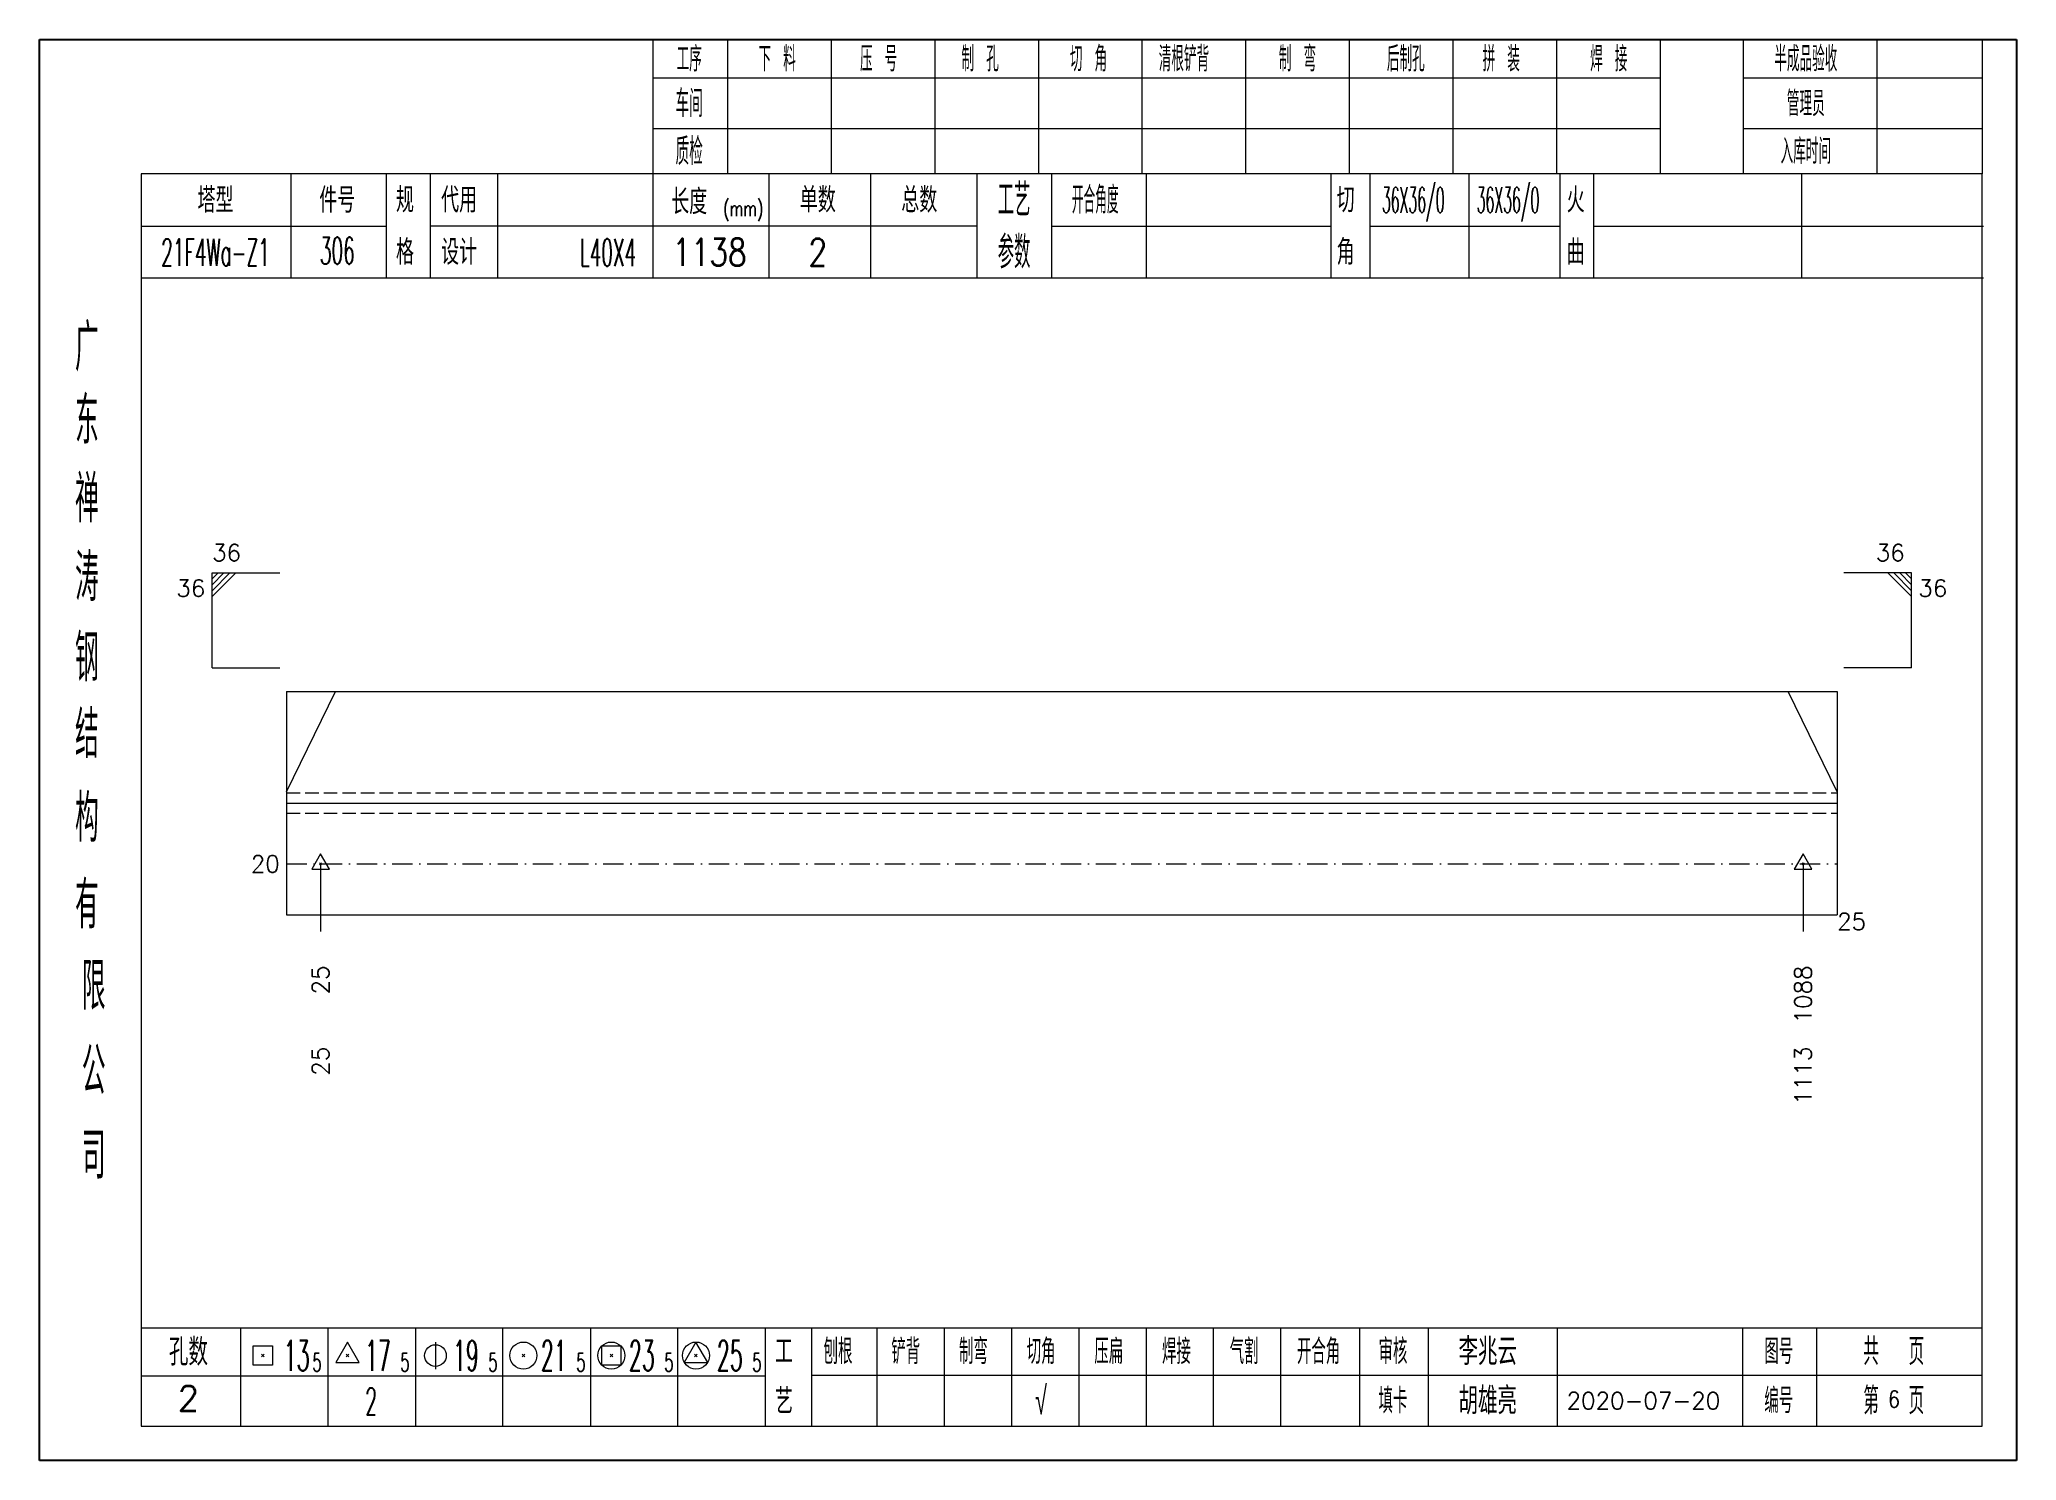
# Model space of a CAD drawing. Extents: x 1310 to 15542, y -76 to 8381.
# Drawn here: x 3077.1 to 3369.2, y 4373.7 to 4583.7 of the extents above; entities that cross this region are included whole.
import ezdxf
from ezdxf.enums import TextEntityAlignment as Align

# ---------------------------------------------------------------- set-up
doc = ezdxf.new("R2010")
doc.units = 0
doc.header["$MEASUREMENT"] = 0
doc.linetypes.add('一点画线', pattern=[5.2, 3, -1, 0.2, -1])
doc.linetypes.add('虚线', pattern=[2.75, 2, -0.75])
doc.layers.get('0').update_dxf_attribs({"linetype": 'CONTINUOUS', "lineweight": 25})
for name, color, linetype, lineweight in [('1', 7, 'CONTINUOUS', 25), ('4', 7, 'CONTINUOUS', 25), ('5', 7, 'CONTINUOUS', 25)]:
    doc.layers.add(name, color=color, linetype=linetype, lineweight=lineweight)
doc.styles.get("Standard").update_dxf_attribs({"font": 'simplex.shx', "width": 0.7, "height": 3, "bigfont": 'gbhzfs.shx'})

msp = doc.modelspace()

# ---------------------------------------------------------------- texts
at = {"color": 7, "linetype": 'Continuous', "lineweight": 13}
msp.add_text('36', height=2.5, dxfattribs=at).set_placement((3102.572, 4505.884), align=Align.BOTTOM_LEFT)
msp.add_text('36', height=2.5, dxfattribs=at).set_placement((3352.702, 4505.884), align=Align.BOTTOM_RIGHT)
msp.add_text('36', height=2.5, dxfattribs=at).set_placement((3101.572, 4503.884), align=Align.TOP_RIGHT)
msp.add_text('36', height=2.5, dxfattribs=at).set_placement((3354.702, 4503.884), align=Align.TOP_LEFT)
msp.add_text('20', height=2.5, dxfattribs=at).set_placement((3112.572, 4461.884), align=Align.MIDDLE_RIGHT)
at = {"layer": '1', "color": 7, "linetype": 'Continuous', "lineweight": 13}
msp.add_text('25', height=2.5, dxfattribs=at).set_placement((3342.702, 4453.384), align=Align.MIDDLE_LEFT)
at = {"layer": '1', "color": 8, "linetype": 'Continuous', "lineweight": 9}
for s, p in [('25', (3118.605, 4446.884)), ('1088', (3337.668, 4446.884))]:
    msp.add_text(s, height=2.5, rotation=90, dxfattribs=at).set_placement(p, align=Align.MIDDLE_RIGHT)
at = {"layer": '1', "color": 7, "linetype": 'Continuous', "lineweight": 13}
for s, p in [('25', (3118.605, 4434.884)), ('1113', (3337.668, 4434.884))]:
    msp.add_text(s, height=2.5, rotation=90, dxfattribs=at).set_placement(p, align=Align.MIDDLE_RIGHT)
at = {"layer": '4', "color": 1, "linetype": 'Continuous', "lineweight": 25}
for s, height, width, p in [('工序', 3.7, 0.7, (3173.072, 4580.841)), ('下 料', 3.7, 0.7, (3186.072, 4580.841)), ('压 号', 3.7, 0.7, (3201.072, 4580.841)), ('制 孔', 3.7, 0.7, (3216.072, 4580.841)), ('切 角', 3.7, 0.7, (3232.072, 4580.841)), ('清根铲背 ', 3.7, 0.7, (3247.072, 4580.841)), (' 制 弯', 3.7, 0.7, (3262.072, 4580.841)), (' 后制孔', 3.7, 0.7, (3278.072, 4580.841)), ('拼 装', 3.7, 0.7, (3293.072, 4580.841)), (' 焊 接', 3.7, 0.7, (3308.072, 4580.841)), ('半成品验收', 3.7, 0.7, (3338.072, 4580.841)), ('车间', 4, 0.7, (3173.072, 4574.241)), ('管理员', 3.7, 0.7, (3338.072, 4574.241)), ('质检', 4, 0.7, (3173.072, 4567.181)), ('入库时间', 3.7, 0.7, (3338.072, 4567.181)), ('(mm)', 2.24, 0.7, (3181.072, 4558.741)), ('工艺', 4.8, 0.7, (3221.072, 4560.001)), ('开合角度', 4, 0.6, (3233.072, 4560.001)), ('36X36/0', 3.8, 0.4, (3280.072, 4560.001)), ('36X36/0', 3.8, 0.4, (3294.072, 4560.001)), ('306', 4, 0.5, (3121.072, 4552.511)), ('参数', 4.8, 0.7, (3221.072, 4552.291)), ('21F4Wa-Z1', 4, 0.5, (3103.072, 4552.261)), ('L40X4', 4, 0.5, (3161.072, 4552.241)), ('1138', 4, 0.8, (3176.072, 4552.291)), ('2', 4, 0.8, (3192.072, 4552.291)), ('广', 6.96, 0.7, (3084.072, 4538.211)), ('东', 6.96, 0.7, (3084.072, 4527.421)), ('禅', 6.96, 0.7, (3084.072, 4515.831)), ('涛', 6.96, 0.7, (3084.072, 4504.231)), ('钢', 6.96, 0.7, (3084.072, 4492.341)), ('结', 6.96, 0.7, (3084.072, 4481.031)), ('构', 6.96, 0.7, (3084.072, 4468.651)), ('有', 6.96, 0.7, (3084.072, 4455.841)), ('限', 6.96, 0.7, (3085.072, 4443.841)), ('公', 6.96, 0.7, (3085.072, 4431.301)), ('司', 6.96, 0.7, (3085.072, 4418.821)), ('13', 4.47, 0.5, (3115.072, 4389.241)), ('17', 4.47, 0.5, (3127.072, 4389.241)), ('19', 4.47, 0.5, (3140.072, 4389.241)), ('21', 4.47, 0.5, (3153.072, 4389.241)), ('23', 4.47, 0.5, (3166.072, 4389.241)), ('25', 4.47, 0.5, (3179.072, 4389.241)), ('刨根', 3.7, 0.8, (3195.072, 4389.841)), ('铲背', 3.7, 0.8, (3205.072, 4389.841)), ('制弯', 3.7, 0.8, (3215.072, 4389.841)), ('切角', 3.7, 0.8, (3225.072, 4389.841)), ('压扁', 3.7, 0.8, (3235.072, 4389.841)), ('焊接', 3.7, 0.8, (3245.072, 4389.841)), ('气割', 3.7, 0.8, (3255.072, 4389.841)), ('开合角', 3.7, 0.8, (3266.072, 4389.841)), ('审核', 3.7, 0.8, (3277.072, 4389.841)), ('图号', 3.7, 0.8, (3334.072, 4389.841)), ('共  页', 4, 0.8, (3351.072, 4389.841)), ('5', 2.68, 0.6, (3118.072, 4388.241)), ('5', 2.68, 0.6, (3131.072, 4388.241)), ('5', 2.68, 0.6, (3144.072, 4388.241)), ('5', 2.68, 0.6, (3157.072, 4388.241)), ('5', 2.68, 0.6, (3170.072, 4388.241)), ('5', 2.68, 0.6, (3183.072, 4388.241)), ('√', 4, 0.6, (3225.072, 4382.571)), ('第  页', 4, 0.8, (3351.072, 4382.571)), ('2', 4, 0.5, (3126.072, 4382.491)), ('填卡', 3.7, 0.8, (3277.072, 4382.571)), ('编号', 3.7, 0.8, (3334.072, 4382.571))]:
    msp.add_text(s, height=height, dxfattribs=dict(at, width=width)).set_placement(p, align=Align.MIDDLE_CENTER)
for s, height, p in [('塔型', 3.7, (3103.072, 4559.971)), ('件号', 3.7, (3121.072, 4559.971)), ('规', 3.7, (3131.072, 4560.001)), ('代用', 3.7, (3139.072, 4560.001)), ('长度', 3.7, (3173.072, 4559.741)), ('单数', 3.7, (3192.072, 4560.001)), ('总数', 3.7, (3207.072, 4560.001)), ('切', 3.7, (3270.072, 4560.001)), ('火', 3.7, (3304.072, 4560.001)), ('格', 3.7, (3131.072, 4552.291)), ('设计', 3.7, (3139.072, 4552.291)), ('角', 3.7, (3270.072, 4552.291)), ('曲', 3.7, (3304.072, 4552.291)), ('孔数', 4, (3099.072, 4389.761)), ('工', 3.7, (3187.072, 4389.841)), ('李兆云', 4, (3291.072, 4389.841)), ('胡雄亮', 4, (3291.072, 4382.571)), ('2', 3.7, (3099.072, 4382.931)), ('艺', 3.7, (3187.072, 4382.491)), ('2020-07-20', 2.5, (3314.072, 4382.571))]:
    msp.add_text(s, height=height, dxfattribs=at).set_placement(p, align=Align.MIDDLE_CENTER)
at = {"layer": '4', "color": 6, "linetype": 'Continuous', "lineweight": 25, "width": 0.8}
msp.add_text('6', height=2.5, dxfattribs=at).set_placement((3351.097, 4382.799), align=Align.MIDDLE_CENTER)

# ---------------------------------------------------------------- blocks, each defined once
blk = doc.blocks.new('孔17.5')
at = {"layer": '5', "color": 7, "linetype": 'Continuous', "lineweight": 13}
for p, q in [((0, 1), (-0.866, -0.5)), ((-0.1, -0.1), (0.1, 0.1)), ((0.1, -0.1), (-0.1, 0.1)), ((0.866, -0.5), (0, 1)), ((-0.866, -0.5), (0.866, -0.5))]:
    blk.add_line(p, q, dxfattribs=at)
blk = doc.blocks.new('CTJGK')
at = {"color": 6, "linetype": 'Continuous'}
for p, q in [((0, 209.97), (292.13, 209.97)), ((0, 0), (0, 209.97)), ((292.13, 209.97), (292.13, 0)), ((292.13, 0), (0, 0))]:
    blk.add_line(p, q, dxfattribs=at)

# ---------------------------------------------------------------- linework, layer by layer
at = {"color": 7, "linetype": 'Continuous', "lineweight": 13}
for p, q in [((3102.572, 4504.884), (3112.572, 4504.884)), ((3102.572, 4490.884), (3102.572, 4504.884)), ((3103.447, 4504.884), (3102.572, 4504.009)), ((3104.322, 4504.884), (3102.572, 4503.134)), ((3105.197, 4504.884), (3102.572, 4502.259)), ((3106.072, 4504.884), (3102.572, 4501.384)), ((3353.702, 4504.884), (3343.702, 4504.884)), ((3350.202, 4504.884), (3353.702, 4501.384)), ((3351.077, 4504.884), (3353.702, 4502.259)), ((3351.952, 4504.884), (3353.702, 4503.134)), ((3352.827, 4504.884), (3353.702, 4504.009)), ((3353.702, 4490.884), (3353.702, 4504.884)), ((3102.572, 4490.884), (3112.572, 4490.884)), ((3353.702, 4490.884), (3343.702, 4490.884)), ((3113.572, 4472.534), (3120.82, 4487.384)), ((3342.702, 4472.534), (3335.453, 4487.384)), ((3118.605, 4461.884), (3118.605, 4451.884)), ((3337.668, 4461.884), (3337.668, 4451.884))]:
    msp.add_line(p, q, dxfattribs=at)
at = {"color": 7, "linetype": 'Continuous', "lineweight": 18}
for p, q in [((3113.572, 4487.384), (3113.572, 4454.384)), ((3113.572, 4487.384), (3342.702, 4487.384)), ((3342.702, 4487.384), (3342.702, 4454.384)), ((3113.572, 4470.884), (3342.702, 4470.884))]:
    msp.add_line(p, q, dxfattribs=at)
at = {"color": 1, "linetype": '虚线', "lineweight": 18}
for p, q in [((3113.572, 4472.384), (3342.702, 4472.384)), ((3113.572, 4469.384), (3342.702, 4469.384))]:
    msp.add_line(p, q, dxfattribs=at)
at = {"color": 3, "linetype": '一点画线', "lineweight": 13}
msp.add_line((3113.572, 4461.884), (3342.702, 4461.884), dxfattribs=at)
at = {"layer": '1', "color": 7, "linetype": 'Continuous', "lineweight": 18}
msp.add_line((3113.572, 4454.384), (3342.702, 4454.384), dxfattribs=at)
at = {"layer": '4', "color": 1, "linetype": 'Continuous', "lineweight": 18}
for p, q in [((3077.072, 4583.711), (3077.072, 4373.741)), ((3369.202, 4583.711), (3077.072, 4583.711)), ((3167.702, 4583.711), (3167.702, 4563.871)), ((3178.732, 4583.711), (3178.732, 4563.851)), ((3194.042, 4583.711), (3194.042, 4563.851)), ((3209.362, 4583.711), (3209.362, 4563.851)), ((3224.672, 4583.711), (3224.672, 4563.851)), ((3239.982, 4583.711), (3239.982, 4563.851)), ((3255.292, 4583.711), (3255.292, 4563.851)), ((3270.612, 4583.711), (3270.612, 4563.851)), ((3285.922, 4583.711), (3285.922, 4563.851)), ((3301.232, 4583.711), (3301.232, 4563.851)), ((3316.542, 4583.711), (3316.542, 4563.871)), ((3316.542, 4583.711), (3316.542, 4563.851)), ((3328.822, 4583.711), (3328.822, 4563.851)), ((3348.572, 4583.711), (3348.572, 4563.851)), ((3364.152, 4583.711), (3364.152, 4563.851)), ((3369.202, 4553.911), (3369.202, 4583.711)), ((3316.542, 4577.981), (3167.702, 4577.981)), ((3364.152, 4577.981), (3328.822, 4577.981)), ((3316.542, 4570.501), (3167.702, 4570.501)), ((3364.152, 4570.501), (3328.822, 4570.501)), ((3092.082, 4563.851), (3092.082, 4378.791)), ((3364.152, 4563.851), (3092.082, 4563.851)), ((3114.202, 4563.861), (3114.202, 4548.441)), ((3128.352, 4548.441), (3128.352, 4563.851)), ((3134.852, 4548.441), (3134.852, 4563.851)), ((3144.722, 4563.851), (3144.722, 4548.441)), ((3167.702, 4563.871), (3167.702, 4548.441)), ((3184.822, 4563.851), (3184.822, 4548.441)), ((3199.872, 4563.851), (3199.872, 4548.441)), ((3215.572, 4563.851), (3215.572, 4548.441)), ((3226.632, 4563.851), (3226.632, 4548.441)), ((3240.582, 4563.851), (3240.582, 4548.441)), ((3267.882, 4563.851), (3267.882, 4548.441)), ((3273.642, 4563.851), (3273.642, 4548.441)), ((3288.262, 4563.851), (3288.262, 4548.441)), ((3301.722, 4563.851), (3301.722, 4548.441)), ((3306.712, 4563.851), (3306.712, 4548.441)), ((3337.452, 4563.851), (3337.452, 4548.441)), ((3364.152, 4378.791), (3364.152, 4563.851)), ((3128.352, 4556.091), (3092.082, 4556.091)), ((3215.572, 4556.141), (3134.852, 4556.141)), ((3226.632, 4556.141), (3267.882, 4556.141)), ((3273.642, 4556.141), (3301.722, 4556.141)), ((3306.712, 4556.141), (3364.332, 4556.141)), ((3369.202, 4373.741), (3369.202, 4553.911)), ((3364.332, 4548.441), (3092.082, 4548.441)), ((3092.082, 4393.321), (3364.152, 4393.321)), ((3106.772, 4393.321), (3106.772, 4378.791)), ((3119.702, 4378.791), (3119.702, 4393.321)), ((3132.632, 4393.321), (3132.632, 4378.791)), ((3145.552, 4378.791), (3145.552, 4393.321)), ((3158.482, 4393.321), (3158.482, 4378.791)), ((3171.412, 4378.791), (3171.412, 4393.321)), ((3184.332, 4378.791), (3184.332, 4393.321)), ((3191.202, 4378.791), (3191.202, 4393.321)), ((3200.862, 4378.791), (3200.862, 4393.321)), ((3210.802, 4378.791), (3210.802, 4393.321)), ((3220.742, 4378.791), (3220.742, 4393.321)), ((3230.692, 4378.791), (3230.692, 4393.321)), ((3240.632, 4378.791), (3240.632, 4393.321)), ((3250.572, 4378.791), (3250.572, 4393.321)), ((3260.522, 4378.791), (3260.522, 4393.321)), ((3272.162, 4378.791), (3272.162, 4393.321)), ((3282.312, 4378.791), (3282.312, 4393.321)), ((3301.372, 4378.791), (3301.372, 4393.321)), ((3328.752, 4378.791), (3328.752, 4393.321)), ((3339.712, 4378.791), (3339.712, 4393.321)), ((3184.332, 4386.191), (3092.082, 4386.191)), ((3191.162, 4386.351), (3364.152, 4386.351)), ((3092.082, 4378.791), (3364.152, 4378.791)), ((3077.072, 4373.741), (3369.202, 4373.741))]:
    msp.add_line(p, q, dxfattribs=at)
at = {"layer": '4', "color": 7, "linetype": 'Continuous', "lineweight": 13}
for p, q in [((3122.572, 4391.241), (3120.84, 4388.241)), ((3124.304, 4388.241), (3122.572, 4391.241)), ((3135.572, 4391.241), (3135.572, 4387.241)), ((3174.072, 4391.241), (3172.34, 4388.241)), ((3175.804, 4388.241), (3174.072, 4391.241)), ((3108.658, 4387.827), (3108.658, 4390.655)), ((3108.658, 4390.655), (3111.486, 4390.655)), ((3111.486, 4387.827), (3108.658, 4387.827)), ((3109.872, 4389.041), (3110.272, 4389.441)), ((3110.272, 4389.041), (3109.872, 4389.441)), ((3111.486, 4390.655), (3111.486, 4387.827)), ((3120.84, 4388.241), (3124.304, 4388.241)), ((3122.372, 4389.041), (3122.772, 4389.441)), ((3122.772, 4389.041), (3122.372, 4389.441)), ((3148.372, 4389.041), (3148.772, 4389.441)), ((3148.772, 4389.041), (3148.372, 4389.441)), ((3160.158, 4387.827), (3160.158, 4390.655)), ((3160.158, 4390.655), (3162.986, 4390.655)), ((3162.986, 4387.827), (3160.158, 4387.827)), ((3161.372, 4389.041), (3161.772, 4389.441)), ((3161.772, 4389.041), (3161.372, 4389.441)), ((3162.986, 4390.655), (3162.986, 4387.827)), ((3172.34, 4388.241), (3175.804, 4388.241)), ((3173.872, 4389.041), (3174.272, 4389.441)), ((3174.272, 4389.041), (3173.872, 4389.441))]:
    msp.add_line(p, q, dxfattribs=at)
for centre, radius in [((3135.572, 4389.241), 1.6), ((3148.572, 4389.241), 2), ((3161.572, 4389.241), 2), ((3174.072, 4389.241), 2)]:
    msp.add_circle(centre, radius, dxfattribs=at)

# ---------------------------------------------------------------- block references
at = {"color": 0, "linetype": 'Continuous'}
msp.add_blockref('CTJGK', (3077.072, 4373.741), dxfattribs=at)
at = {"layer": '1', "color": 8, "linetype": 'Continuous', "lineweight": 9, "xscale": 1.5, "yscale": 1.5, "zscale": 1.5}
for p in [(3118.605, 4461.884), (3337.668, 4461.884)]:
    msp.add_blockref('孔17.5', p, dxfattribs=at)

msp.set_redraw_order([(e.dxf.handle, doc.entitydb.next_handle()) for e in msp.query("TEXT MTEXT ATTDEF DIMENSION ARC_DIMENSION")])  # texts and dimensions are drawn at this point

doc.saveas('drawing.dxf')
